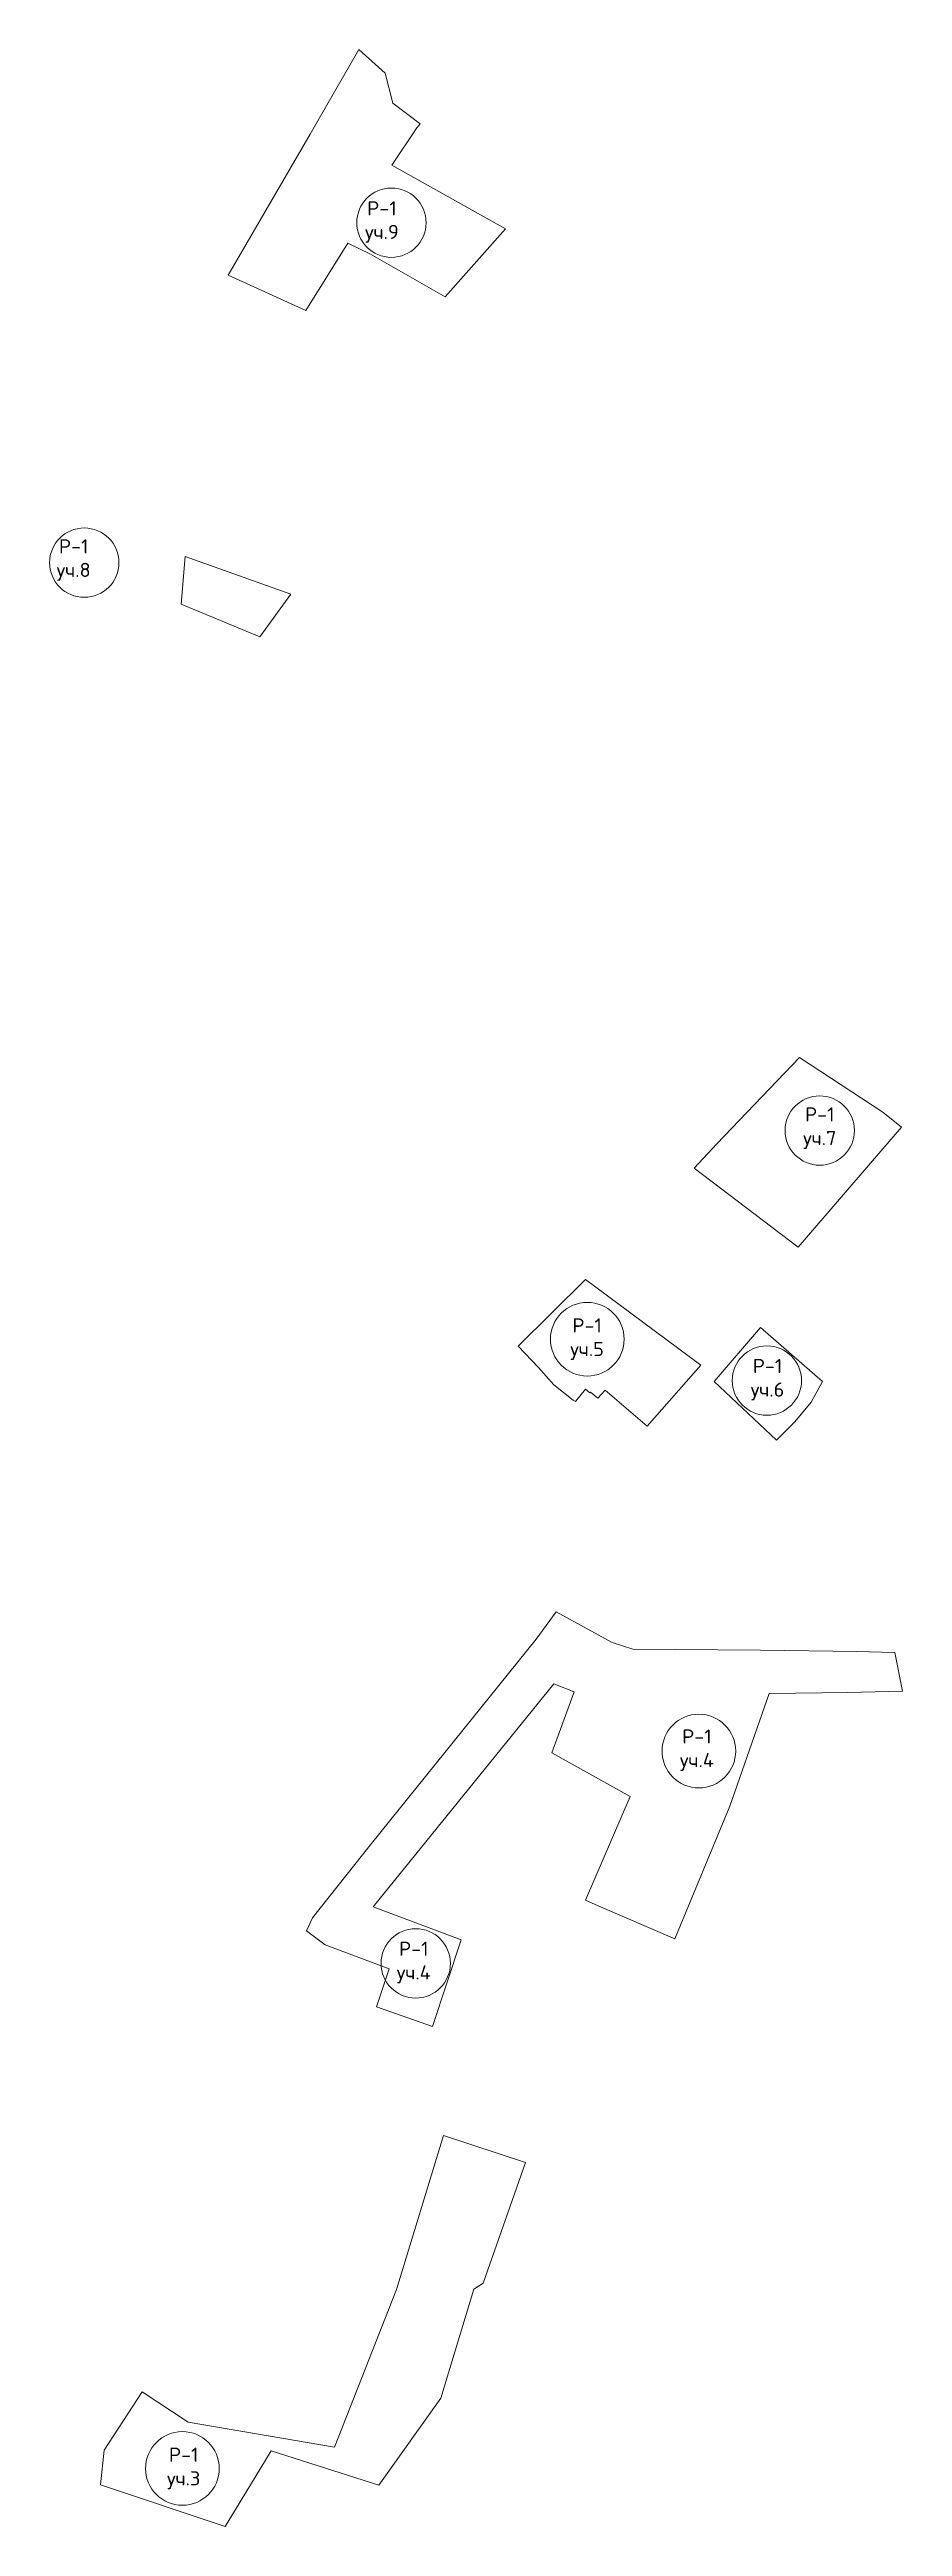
# Model space of a CAD drawing. Extents: x 1391777 to 1399541, y 355855 to 360598.
# Drawn here: x 1393021 to 1393415, y 356801 to 357944 of the extents above; entities that cross this region are included whole.
import ezdxf

# ---------------------------------------------------------------- set-up
doc = ezdxf.new("R2010")
doc.units = 0
doc.header["$MEASUREMENT"] = 0
doc.layers.add('Р-1', color=40, linetype='Continuous')
doc.styles.get("Standard").update_dxf_attribs({"font": 'simplex.shx'})

msp = doc.modelspace()

# ---------------------------------------------------------------- texts
at = {"layer": 'Р-1', "char_height": 6.53, "width": 6.533, "attachment_point": 2}
for s, insert in [('Р-1\\Pуч.9', (1393174.5, 357874.3)), ('Р-1\\Pуч.8', (1393032.2, 357718.3)), ('Р-1\\Pуч.7', (1393376.6, 357456.1)), ('Р-1\\Pуч.5', (1393269.2, 357358.7)), ('Р-1\\Pуч.6', (1393352.5, 357340)), ('Р-1\\Pуч.4', (1393319.9, 357169)), ('Р-1\\Pуч.4', (1393189.2, 357071)), ('Р-1\\Pуч.3', (1393083, 356837.5)), ('Р-1\\Pуч.3', (1393083, 356837.5))]:
    msp.add_mtext(s, dxfattribs=dict(at, insert=insert))

# ---------------------------------------------------------------- linework, layer by layer
at = {"layer": 'Р-1', "lineweight": 20}
for points in [[(1393231.6, 357861.6), (1393179, 357890.9), (1393190.6, 357908.2), (1393192.2, 357910.1), (1393179.6, 357919.6), (1393176, 357933.4), (1393163.9, 357944.3), (1393141.3, 357905.3), (1393103.6, 357840.2), (1393139.4, 357823.9), (1393158.8, 357855), (1393169.2, 357849.9), (1393203.7, 357830.2), (1393231.6, 357861.6)], [(1393083.7, 357710.3), (1393081.9, 357688.3), (1393118.2, 357673.3), (1393132.4, 357693), (1393083.7, 357710.3)], [(1393366.6, 357391.6), (1393414.3, 357447), (1393405.7, 357453.8), (1393367.3, 357479.1), (1393329.1, 357439.3), (1393318.7, 357428.1), (1393366.6, 357391.6)], [(1393297, 357308.9), (1393321.7, 357337.1), (1393268.5, 357376.7), (1393237.4, 357345.8), (1393246.8, 357336.1), (1393253.8, 357328), (1393262.8, 357321), (1393263.9, 357320.3), (1393268.4, 357326.1), (1393270.4, 357324.3), (1393270.8, 357324.7), (1393274.2, 357321.8), (1393277.5, 357325.6), (1393297, 357308.9)], [(1393356.7, 357302.5), (1393365.1, 357310.9), (1393372.7, 357320), (1393377.9, 357329.5), (1393349.3, 357354.5), (1393327.8, 357329.5), (1393356.7, 357302.5)], [(1393290.3, 357206), (1393280.8, 357209.1), (1393255, 357223.2), (1393245.7, 357210.6), (1393169.7, 357116.4), (1393142.5, 357082.1), (1393139.7, 357076.1), (1393148.3, 357069.5), (1393177.9, 357058.5), (1393172, 357041), (1393197.8, 357031.9), (1393211.1, 357071.9), (1393170.4, 357087.1), (1393253.9, 357190), (1393263.2, 357186.3), (1393253, 357158.2), (1393289.1, 357138), (1393268.4, 357090.2), (1393274.3, 357087.5), (1393309.7, 357072.3), (1393335.1, 357133.6), (1393353.3, 357185.6), (1393389.5, 357186), (1393414.8, 357186.6), (1393411.2, 357204.5), (1393393.8, 357204.9), (1393349.3, 357205.5), (1393290.3, 357206)], [(1393063.9, 356863.2), (1393046.3, 356836.3), (1393044.6, 356820.3), (1393102.2, 356801.1), (1393123.3, 356836.1), (1393173, 356820.2), (1393201.7, 356860.3), (1393217, 356910.6), (1393221.3, 356913.4), (1393240.8, 356969.1), (1393203, 356981.5), (1393181.2, 356910.5), (1393152.6, 356837.8), (1393085, 356849.3), (1393063.9, 356863.2)]]:
    msp.add_lwpolyline(points, dxfattribs=at)
at = {"layer": 'Р-1', "lineweight": 0}
for centre, radius in [((1393178.9, 357864.4), 16), ((1393037.1, 357707.5), 16), ((1393376.6, 357445.4), 16), ((1393269.3, 357349.1), 17), ((1393352.2, 357330), 16), ((1393320.8, 357159), 17), ((1393190.1, 357061), 16), ((1393082.4, 356827.9), 17), ((1393082.4, 356827.9), 17)]:
    msp.add_circle(centre, radius, dxfattribs=at)

msp.set_redraw_order([(e.dxf.handle, doc.entitydb.next_handle()) for e in msp.query("TEXT MTEXT ATTDEF DIMENSION ARC_DIMENSION")])  # texts and dimensions are drawn at this point

doc.saveas('drawing.dxf')
